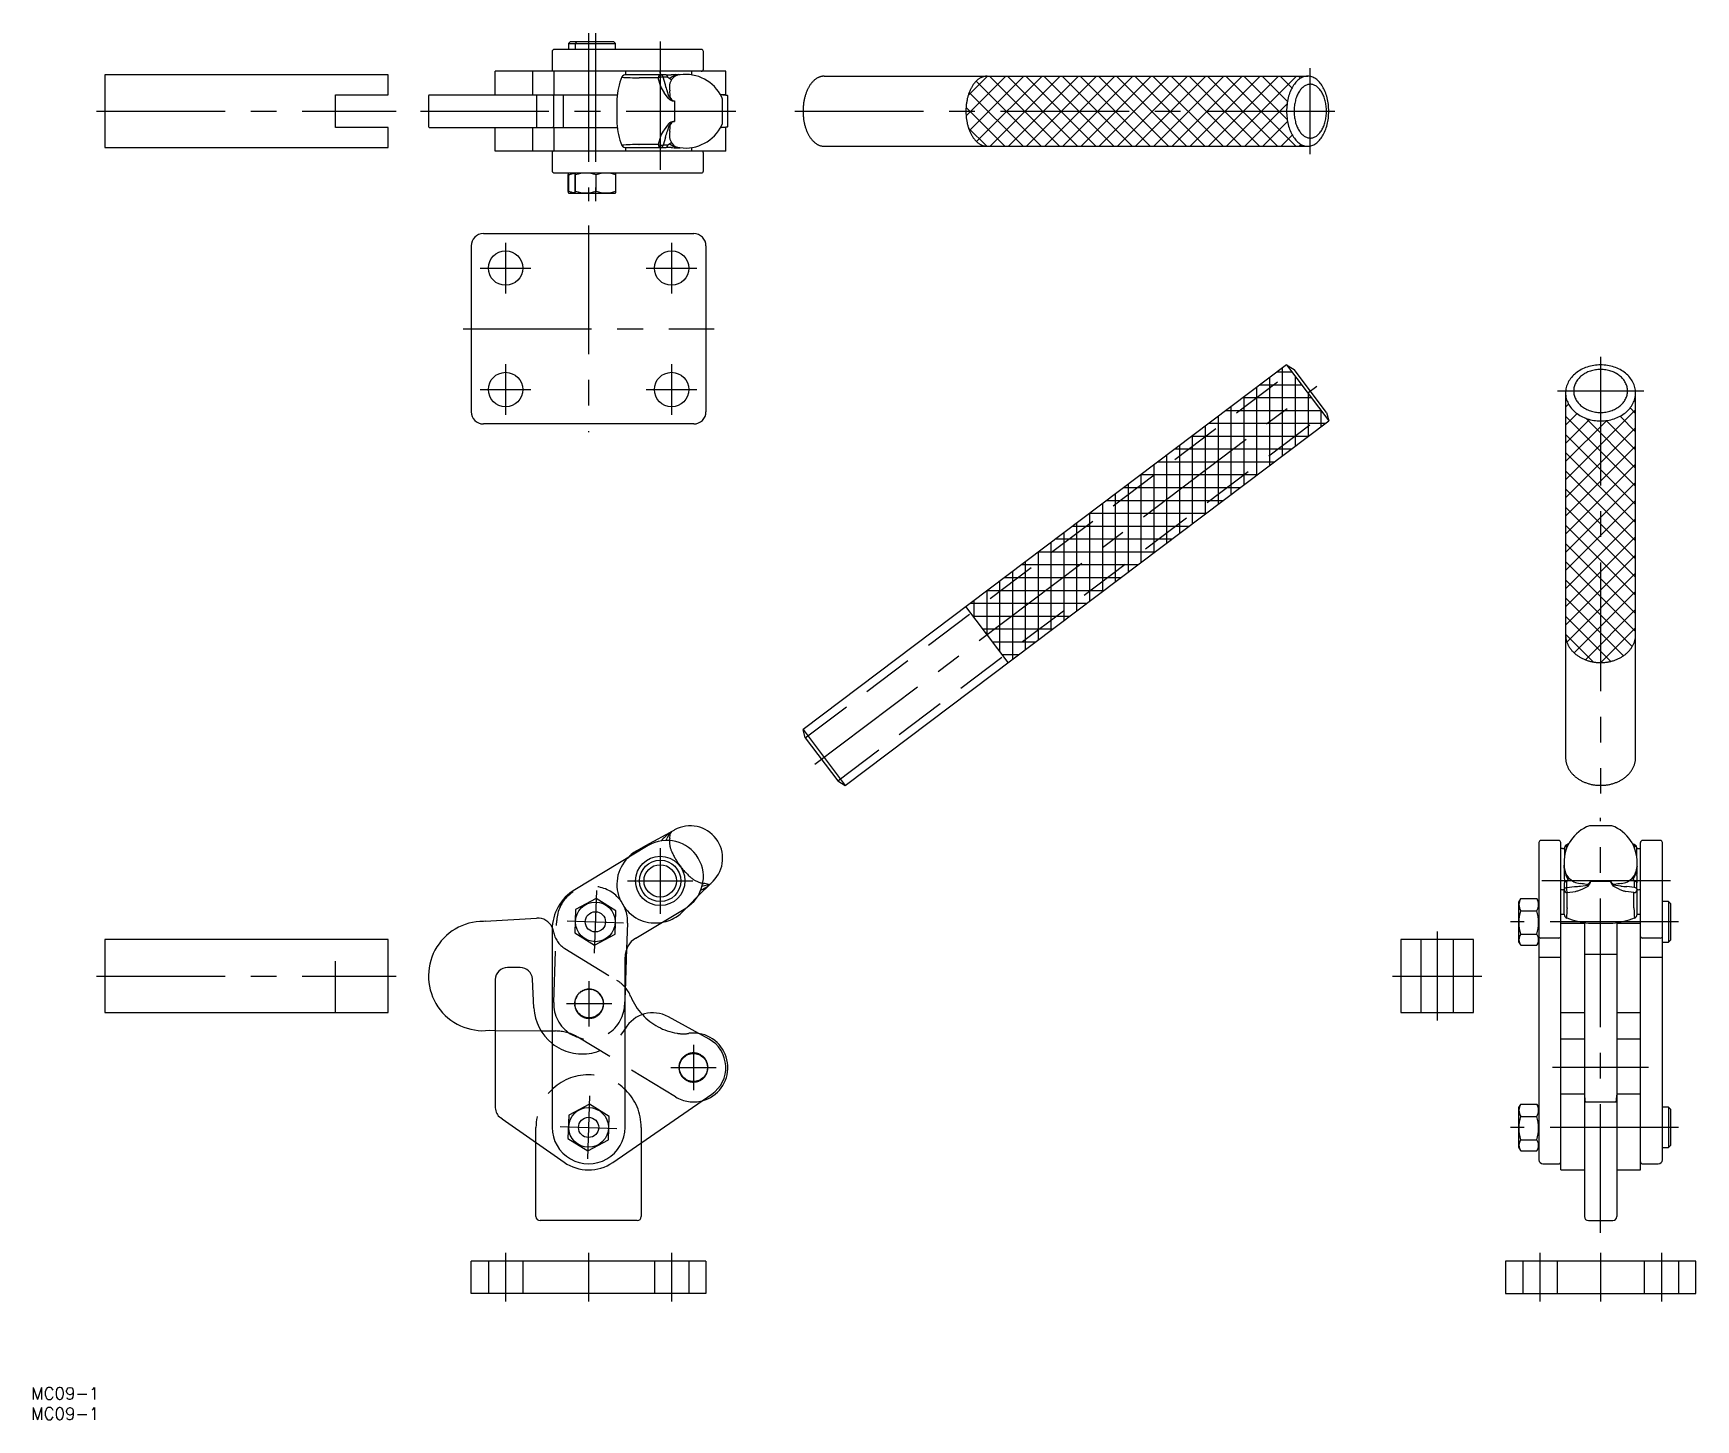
# Model space of a CAD drawing. Extents: x -137 to 274, y -49 to 293.
import ezdxf

# ---------------------------------------------------------------- set-up
doc = ezdxf.new("R2010")
doc.units = 0
doc.linetypes.add('CENTER', pattern=[50.8, 31.75, -6.35, 6.35, -6.35])
doc.linetypes.add('DASHED', pattern=[19.05, 12.7, -6.35])
doc.layers.get('0').update_dxf_attribs({"linetype": 'CONTINUOUS'})
doc.layers.add('CENTER', color=1, linetype='CENTER')
doc.styles.get("Standard").update_dxf_attribs({"font": 'txt.shx', "height": 3, "bigfont": 'bigfont.shx'})

msp = doc.modelspace()

# ---------------------------------------------------------------- texts
at = {"color": 7, "linetype": 'CONTINUOUS'}
for p in [(-137.7, -44.19), (-137.7, -49.19)]:
    msp.add_text('MC09-1', height=3, dxfattribs=at).set_placement(p)

# ---------------------------------------------------------------- linework, layer by layer
at = {"color": 7, "linetype": 'CONTINUOUS'}
for p, q in [((-9, 288.76), (-9, 284.36)), ((27.85, 289.26), (-8.5, 289.26)), ((-4.5, 291.26), (-5, 290.76)), ((-5, 290.76), (6.67, 290.76)), ((-5, 290.76), (-5, 289.26)), ((-4.5, 291.26), (6.17, 291.26)), ((-2.83, 291.26), (-3.33, 290.76)), ((-3.33, 290.76), (-3.33, 289.26)), ((6.67, 290.76), (6.17, 291.26)), ((6.67, 289.26), (6.67, 290.76)), ((28.36, 284.36), (28.36, 288.76)), ((33.9, 283.86), (-23.04, 283.86)), ((-23.04, 278.01), (-23.04, 283.86)), ((-13.87, 283.86), (-13.87, 278.01)), ((-8.62, 283.86), (-8.62, 278.01)), ((9.14, 283.86), (9.14, 283.01)), ((17.69, 283.42), (17.69, 283.86)), ((25.39, 283.86), (25.39, 283.42)), ((33.9, 278.01), (33.9, 283.86)), ((-49.54, 283.01), (-119.54, 283.01)), ((-119.54, 283.01), (-119.54, 265.01)), ((-49.54, 278.01), (-49.54, 283.01)), ((17.69, 283.01), (9.14, 283.01)), ((12.38, 282.24), (12.53, 282.24)), ((17.22, 282.24), (12.53, 282.24)), ((17.78, 280.24), (17.22, 282.24)), ((19.13, 282.95), (17.99, 282.95)), ((19.58, 282.39), (18.43, 282.39)), ((18.96, 280.48), (18.43, 282.39)), ((19.13, 282.95), (19.32, 282.84)), ((58.17, 282.66), (177.64, 282.66)), ((-62.54, 278.01), (-49.54, 278.01)), ((-62.54, 270.01), (-62.54, 278.01)), ((-39.54, 277.81), (-39.54, 270.21)), ((-39.34, 278.01), (7.07, 278.01)), ((-12.83, 277.81), (-12.83, 270.21)), ((-8.64, 277.81), (-8.64, 270.21)), ((-6.28, 278.01), (-6.28, 270.01)), ((6.99, 277.01), (6.99, 271)), ((19.47, 277.45), (18.64, 278.58)), ((19.85, 277.73), (19.39, 279)), ((19.71, 277.11), (19.47, 277.45)), ((19.97, 277.44), (19.85, 277.73)), ((20.97, 276.54), (21.05, 276.53)), ((20.98, 276.57), (21.05, 276.53)), ((21.05, 276.53), (21.24, 276.53)), ((21.24, 276.53), (21.24, 271.49)), ((33.9, 278.01), (32.6, 278.01)), ((33.12, 271.49), (33.12, 276.52)), ((34.4, 270.21), (34.4, 277.81)), ((21.05, 271.48), (20.97, 271.47)), ((20.98, 271.44), (21.05, 271.48)), ((21.05, 271.48), (21.24, 271.49)), ((-49.54, 270.01), (-62.54, 270.01)), ((-49.54, 265.01), (-49.54, 270.01)), ((-39.34, 270.01), (7.07, 270.01)), ((-23.04, 264.16), (-23.04, 270.01)), ((-13.87, 270.01), (-13.87, 264.16)), ((-8.62, 270.01), (-8.62, 264.16)), ((17.78, 267.77), (17.22, 265.78)), ((18.96, 267.53), (18.43, 265.62)), ((19.47, 270.56), (18.64, 269.43)), ((19.85, 270.28), (19.39, 269.02)), ((19.71, 270.9), (19.47, 270.56)), ((19.97, 270.57), (19.85, 270.28)), ((33.9, 270.01), (32.6, 270.01)), ((33.9, 264.16), (33.9, 270.01)), ((-119.54, 265.01), (-49.54, 265.01)), ((33.9, 264.16), (-23.04, 264.16)), ((-9, 263.66), (-9, 259.26)), ((9.14, 265.01), (17.69, 265.01)), ((9.14, 265.01), (9.14, 264.16)), ((12.38, 265.78), (12.53, 265.78)), ((17.22, 265.78), (12.53, 265.78)), ((17.69, 264.59), (17.69, 264.16)), ((17.99, 265.06), (19.13, 265.06)), ((19.58, 265.62), (18.43, 265.62)), ((19.13, 265.06), (19.32, 265.17)), ((25.39, 264.59), (25.39, 264.16)), ((28.36, 259.26), (28.36, 263.66)), ((58.17, 265.36), (177.64, 265.36)), ((-8.5, 258.76), (27.85, 258.76)), ((-4.9, 258.76), (-5, 258.7)), ((-3.23, 258.76), (-3.34, 258.7)), ((6.67, 258.7), (6.57, 258.76)), ((-5.09, 258.25), (-5.09, 254.26)), ((-4.9, 254.26), (-4.9, 258.25)), ((-3.43, 258.25), (-3.43, 254.26)), ((-3.24, 254.26), (-3.24, 258.25)), ((1.86, 254.26), (1.86, 258.25)), ((6.76, 254.26), (6.76, 258.25)), ((-5, 253.82), (-4.9, 253.76)), ((-4.9, 253.76), (6.57, 253.76)), ((-3.34, 253.82), (-3.23, 253.76)), ((6.57, 253.76), (6.67, 253.82)), ((-26, 243.76), (26, 243.76)), ((-29, 240.76), (-29, 199.76)), ((29, 240.76), (29, 199.76)), ((172.43, 211.33), (52.97, 121.31)), ((172.43, 211.33), (174.28, 210.22)), ((172.43, 211.33), (182.84, 197.51)), ((182.28, 199.6), (174.28, 210.22)), ((241.35, 204.42), (241.35, 114.4)), ((258.65, 114.4), (258.65, 204.42)), ((63.38, 107.49), (182.84, 197.51)), ((182.28, 199.6), (182.84, 197.51)), ((26, 196.76), (-26, 196.76)), ((103.63, 137.82), (93.21, 151.64)), ((53.53, 119.23), (52.97, 121.31)), ((52.97, 121.31), (63.38, 107.49)), ((53.53, 119.23), (61.53, 108.6)), ((61.53, 108.6), (63.38, 107.49)), ((21.05, 96.38), (14.08, 92.52)), ((18.64, 94.57), (19.47, 95.37)), ((19.85, 95.36), (19.39, 94.42)), ((19.71, 95.59), (19.47, 95.37)), ((21.05, 96.38), (21.24, 96.49)), ((252.49, 97.49), (247.51, 97.49)), ((14.73, 92.61), (-3.42, 81.71)), ((14.08, 92.52), (11.89, 91.3)), ((234.75, 93.37), (234.75, 15.01)), ((239.65, 93.9), (235.25, 93.9)), ((240.15, 12.51), (240.15, 93.37)), ((240.59, 91.9), (240.15, 91.9)), ((241.06, 92.06), (241.06, 89.9)), ((241.65, 92.47), (241.86, 92.56)), ((241.65, 92.08), (241.65, 92.47)), ((242.09, 93.02), (241.67, 92.84)), ((258.33, 92.86), (257.9, 93.04)), ((258.35, 92.47), (258.14, 92.56)), ((258.35, 92.08), (258.35, 92.47)), ((258.94, 89.9), (258.94, 92.06)), ((259.41, 91.9), (259.85, 91.9)), ((259.85, 12.51), (259.85, 93.37)), ((264.75, 93.9), (260.35, 93.9)), ((265.25, 15.01), (265.25, 93.37)), ((240.98, 87.06), (240.98, 87.78)), ((241, 87.56), (241.03, 87.21)), ((259, 87.56), (258.97, 87.21)), ((259.02, 87.06), (259.02, 87.78)), ((26.86, 79.92), (30.56, 83.62)), ((28.27, 82.62), (28.06, 82.59)), ((28.22, 81.87), (29.22, 82.44)), ((29.31, 82.81), (28.27, 82.62)), ((29.22, 82.44), (29.49, 82.61)), ((29.54, 82.87), (29.31, 82.81)), ((30.56, 83.62), (30.78, 83.83)), ((241.02, 85.22), (241.06, 83.44)), ((241.06, 83.44), (241.16, 83.59)), ((241.06, 81.93), (241.06, 83.44)), ((241.62, 82.25), (241.62, 83.77)), ((241.62, 82.25), (243.52, 82.52)), ((245.01, 82.62), (246.27, 82.8)), ((245.43, 81.87), (246.56, 82.44)), ((246.27, 82.8), (246.56, 82.87)), ((246.56, 82.44), (246.9, 82.61)), ((247.44, 83.62), (247.48, 83.68)), ((247.46, 83.62), (247.48, 83.68)), ((247.48, 83.83), (252.52, 83.83)), ((247.48, 83.68), (247.48, 83.83)), ((252.52, 83.68), (252.52, 83.83)), ((252.56, 83.62), (252.52, 83.68)), ((252.54, 83.62), (252.52, 83.68)), ((253.44, 82.44), (253.1, 82.61)), ((253.73, 82.8), (253.44, 82.87)), ((254.57, 81.87), (253.44, 82.44)), ((254.99, 82.62), (253.73, 82.8)), ((258.38, 82.25), (256.48, 82.52)), ((258.38, 82.25), (258.38, 83.77)), ((258.94, 83.44), (258.84, 83.59)), ((258.98, 85.22), (258.94, 83.44)), ((258.94, 81.93), (258.94, 83.44)), ((1.86, 79.55), (-3.24, 76.83)), ((6.76, 76.51), (1.86, 79.55)), ((27.74, 81.61), (28.22, 81.87)), ((230.2, 79.46), (229.75, 78.68)), ((229.75, 78.68), (229.75, 68.88)), ((230.25, 79.55), (234.25, 79.55)), ((234.75, 78.68), (234.3, 79.46)), ((240.59, 81.69), (240.15, 81.69)), ((241, 75.67), (241, 81.69)), ((241.77, 81), (243.77, 81.3)), ((241.77, 77.21), (241.77, 81)), ((258.23, 81), (256.23, 81.3)), ((258.23, 77.21), (258.23, 81)), ((259, 75.67), (259, 81.69)), ((259.85, 81.69), (259.41, 81.69)), ((266.75, 78.78), (265.25, 78.78)), ((266.75, 78.78), (266.75, 68.78)), ((267.25, 78.28), (266.75, 78.78)), ((267.25, 78.28), (267.25, 69.28)), ((-25.52, 73.95), (-25.92, 73.9)), ((-25.52, 73.95), (-12.83, 74.7)), ((-3.24, 76.83), (-3.43, 71.06)), ((6.57, 70.74), (6.76, 76.51)), ((11.67, 69.78), (24, 77.19)), ((23.21, 76.27), (24.33, 77.4)), ((230.25, 76.51), (234.25, 76.51)), ((240.15, 75.67), (241.01, 75.67)), ((241.77, 77.21), (241.77, 77.09)), ((258.23, 77.21), (258.23, 77.09)), ((258.99, 75.67), (259.85, 75.67)), ((-9, 71.85), (-9, 23.01)), ((-3.43, 71.06), (1.48, 68.01)), ((1.48, 68.01), (6.57, 70.74)), ((230.25, 70.74), (234.25, 70.74)), ((240.15, 73.47), (246, 73.47)), ((246, 73.61), (246, 1)), ((247, 73.49), (253, 73.49)), ((254, 73.61), (254, 1)), ((254, 73.47), (259.85, 73.47)), ((-49.54, 69.4), (-119.54, 69.4)), ((-119.54, 69.4), (-119.54, 51.4)), ((-49.54, 51.4), (-49.54, 69.4)), ((9.39, 67.1), (9, 56.6)), ((200.62, 69.4), (200.62, 51.4)), ((218.62, 69.4), (200.62, 69.4)), ((205.62, 69.4), (205.62, 51.4)), ((213.62, 51.4), (213.62, 69.4)), ((218.62, 51.4), (218.62, 69.4)), ((229.75, 68.88), (230.2, 68.11)), ((230.25, 68.01), (234.25, 68.01)), ((234.3, 68.11), (234.75, 68.88)), ((239.65, 69.78), (235.25, 69.78)), ((246, 65.83), (254, 65.83)), ((264.75, 69.78), (260.35, 69.78)), ((265.25, 68.78), (266.75, 68.78)), ((266.75, 68.78), (267.25, 69.28)), ((-16.87, 62.51), (-20.04, 62.51)), ((9, 23.01), (9, 65.06)), ((234.75, 65.06), (240.15, 65.06)), ((259.85, 65.06), (265.25, 65.06)), ((-23.04, 59.51), (-23.04, 27.85)), ((-13.5, 52.51), (-13.87, 59.66)), ((-119.54, 51.4), (-49.54, 51.4)), ((29.76, 44.82), (19.76, 50.32)), ((200.62, 51.4), (218.62, 51.4)), ((246, 51.31), (240.15, 51.31)), ((259.85, 51.31), (254, 51.31)), ((-24.5, 46.99), (-23.04, 46.98)), ((-11.76, 46.89), (-9, 46.87)), ((24.57, 41.03), (24.46, 41.11)), ((24.58, 41.16), (24.57, 41.03)), ((25.09, 41.19), (24.99, 41.29)), ((25.12, 41.32), (25.09, 41.19)), ((25.63, 41.28), (25.55, 41.39)), ((25.68, 41.4), (25.63, 41.28)), ((26.17, 41.28), (26.12, 41.4)), ((26.25, 41.39), (26.17, 41.28)), ((26.71, 41.19), (26.67, 41.32)), ((26.8, 41.29), (26.71, 41.19)), ((27.23, 41.03), (27.22, 41.16)), ((27.34, 41.11), (27.23, 41.03)), ((246, 44.82), (240.15, 44.82)), ((259.85, 44.82), (254, 44.82)), ((22.43, 38.08), (22.31, 38.02)), ((22.31, 37.59), (22.43, 37.53)), ((22.32, 38.15), (22.43, 38.08)), ((22.43, 37.53), (22.32, 37.46)), ((22.51, 38.62), (22.38, 38.58)), ((22.38, 37.03), (22.51, 36.99)), ((22.42, 38.71), (22.51, 38.62)), ((22.51, 36.99), (22.42, 36.9)), ((22.68, 39.14), (22.55, 39.12)), ((22.6, 39.24), (22.68, 39.14)), ((22.93, 39.63), (22.8, 39.63)), ((22.86, 39.74), (22.93, 39.63)), ((23.25, 40.07), (23.12, 40.09)), ((23.2, 40.19), (23.25, 40.07)), ((23.64, 40.46), (23.51, 40.5)), ((23.61, 40.58), (23.64, 40.46)), ((24.08, 40.78), (23.96, 40.84)), ((24.07, 40.91), (24.08, 40.78)), ((27.72, 40.78), (27.72, 40.91)), ((27.84, 40.84), (27.72, 40.78)), ((28.16, 40.46), (28.19, 40.59)), ((28.29, 40.5), (28.16, 40.46)), ((28.55, 40.07), (28.59, 40.19)), ((28.68, 40.09), (28.55, 40.07)), ((28.87, 39.63), (28.93, 39.74)), ((29, 39.63), (28.87, 39.63)), ((29.12, 39.14), (29.2, 39.25)), ((29.25, 39.12), (29.12, 39.14)), ((29.29, 38.62), (29.38, 38.71)), ((29.42, 38.58), (29.29, 38.62)), ((29.29, 36.99), (29.42, 37.03)), ((29.38, 36.9), (29.29, 36.99)), ((29.37, 38.08), (29.48, 38.16)), ((29.49, 38.02), (29.37, 38.08)), ((29.37, 37.53), (29.49, 37.59)), ((29.48, 37.46), (29.37, 37.53)), ((22.55, 36.49), (22.68, 36.47)), ((22.68, 36.47), (22.6, 36.37)), ((22.8, 35.98), (22.93, 35.98)), ((22.93, 35.98), (22.87, 35.87)), ((23.12, 35.52), (23.25, 35.54)), ((23.25, 35.54), (23.21, 35.42)), ((23.51, 35.11), (23.64, 35.15)), ((23.64, 35.15), (23.61, 35.03)), ((23.96, 34.77), (24.08, 34.83)), ((24.08, 34.83), (24.08, 34.7)), ((24.46, 34.51), (24.57, 34.59)), ((24.57, 34.59), (24.58, 34.45)), ((25, 34.32), (25.09, 34.42)), ((25.09, 34.42), (25.13, 34.29)), ((25.55, 34.22), (25.63, 34.33)), ((25.63, 34.33), (25.68, 34.21)), ((26.12, 34.21), (26.17, 34.33)), ((26.17, 34.33), (26.25, 34.22)), ((26.68, 34.29), (26.71, 34.42)), ((26.71, 34.42), (26.81, 34.32)), ((27.22, 34.46), (27.23, 34.59)), ((27.23, 34.59), (27.34, 34.51)), ((27.72, 34.84), (27.84, 34.77)), ((27.73, 34.7), (27.72, 34.84)), ((28.19, 35.03), (28.16, 35.16)), ((28.16, 35.16), (28.29, 35.11)), ((28.6, 35.42), (28.55, 35.54)), ((28.55, 35.54), (28.68, 35.52)), ((28.94, 35.87), (28.87, 35.99)), ((28.87, 35.99), (29, 35.98)), ((29.12, 36.47), (29.25, 36.49)), ((29.2, 36.37), (29.12, 36.47)), ((0.19, 28.78), (-4.9, 26.06)), ((5.09, 25.73), (0.19, 28.78)), ((5.96, 14.36), (30.44, 31.22)), ((230.25, 28.78), (234.25, 28.78)), ((246, 31.22), (240.15, 31.22)), ((246.16, 29.37), (246.2, 29.31)), ((246.2, 29.31), (253.8, 29.31)), ((253.84, 29.37), (253.8, 29.31)), ((259.85, 31.22), (254, 31.22)), ((-21.32, 25.12), (-21.76, 25.4)), ((-21.32, 25.12), (-6.02, 14.4)), ((-4.9, 26.06), (-5.09, 20.28)), ((4.9, 19.96), (5.09, 25.73)), ((230.2, 28.68), (229.75, 27.91)), ((229.75, 27.91), (229.75, 18.11)), ((230.25, 25.73), (234.25, 25.73)), ((234.75, 27.91), (234.3, 28.68)), ((266.75, 28.01), (265.25, 28.01)), ((266.75, 28.01), (266.75, 18.01)), ((267.25, 27.51), (266.75, 28.01)), ((267.25, 27.51), (267.25, 18.51)), ((-13, 1), (-13, 19.29)), ((-5.09, 20.28), (-0.19, 17.24)), ((-0.19, 17.24), (4.9, 19.96)), ((13, 19.21), (13, 1)), ((229.75, 18.11), (230.2, 17.33)), ((230.25, 19.96), (234.25, 19.96)), ((230.25, 17.24), (234.25, 17.24)), ((234.3, 17.33), (234.75, 18.11)), ((265.25, 18.01), (266.75, 18.01)), ((266.75, 18.01), (267.25, 18.51)), ((235.75, 14.01), (239.65, 14.01)), ((240.15, 12.51), (246, 12.51)), ((254, 12.51), (259.85, 12.51)), ((260.35, 14.01), (264.25, 14.01)), ((12, 0), (-12, 0)), ((247, 0), (253, 0)), ((29, -10), (-29, -10)), ((-29, -18), (-29, -10)), ((29, -10), (29, -18)), ((273.5, -10), (226.5, -10)), ((226.5, -10), (226.5, -18)), ((273.5, -18), (273.5, -10)), ((29, -18), (-29, -18)), ((226.5, -18), (273.5, -18))]:
    msp.add_line(p, q, dxfattribs=at)
at = {"color": 3, "linetype": 'CONTINUOUS'}
for p, q in [((93.26, 272.86), (103.05, 282.66)), ((93.76, 277.85), (98.56, 282.66)), ((94.09, 269.2), (107.54, 282.66)), ((111.81, 265.36), (95.74, 281.43)), ((95.85, 266.48), (112.03, 282.66)), ((116.3, 265.36), (99, 282.66)), ((99.22, 265.36), (116.52, 282.66)), ((120.8, 265.36), (103.5, 282.66)), ((103.71, 265.36), (121.01, 282.66)), ((125.29, 265.36), (107.99, 282.66)), ((108.2, 265.36), (125.5, 282.66)), ((129.78, 265.36), (112.48, 282.66)), ((112.69, 265.36), (129.99, 282.66)), ((134.27, 265.36), (116.97, 282.66)), ((117.18, 265.36), (134.48, 282.66)), ((138.76, 265.36), (121.46, 282.66)), ((121.67, 265.36), (138.97, 282.66)), ((143.25, 265.36), (125.95, 282.66)), ((126.16, 265.36), (143.46, 282.66)), ((147.74, 265.36), (130.44, 282.66)), ((130.65, 265.36), (147.95, 282.66)), ((152.23, 265.36), (134.93, 282.66)), ((135.14, 265.36), (152.44, 282.66)), ((156.72, 265.36), (139.42, 282.66)), ((139.63, 265.36), (156.93, 282.66)), ((161.21, 265.36), (143.91, 282.66)), ((144.12, 265.36), (161.42, 282.66)), ((165.7, 265.36), (148.4, 282.66)), ((148.61, 265.36), (165.91, 282.66)), ((170.19, 265.36), (152.89, 282.66)), ((153.1, 265.36), (170.4, 282.66)), ((174.68, 265.36), (157.38, 282.66)), ((157.59, 265.36), (174.89, 282.66)), ((172.58, 271.94), (161.87, 282.66)), ((172.63, 276.38), (166.36, 282.66)), ((173.75, 279.75), (170.85, 282.66)), ((175.86, 282.13), (175.34, 282.66)), ((107.32, 265.36), (94.03, 278.65)), ((162.08, 265.36), (172.55, 275.82)), ((102.83, 265.36), (93.24, 274.95)), ((166.57, 265.36), (172.66, 271.45)), ((98.34, 265.36), (93.86, 269.84)), ((171.06, 265.36), (173.82, 268.12)), ((175.55, 265.36), (176, 265.8)), ((173.77, 209.55), (170.07, 209.55)), ((171.45, 188.93), (171.45, 210.59)), ((165.1, 184.14), (165.1, 205.81)), ((176.17, 206.37), (165.85, 206.37)), ((168.27, 186.54), (168.27, 208.2)), ((174.62, 191.32), (174.62, 208.42)), ((178.56, 203.2), (161.64, 203.2)), ((161.92, 181.75), (161.92, 203.41)), ((177.8, 193.71), (177.8, 204.21)), ((241.54, 202.98), (241.35, 203.17)), ((241.35, 200.94), (242.07, 201.66)), ((258.65, 203.83), (258.62, 203.86)), ((155.57, 176.97), (155.57, 198.63)), ((180.95, 200.02), (157.43, 200.02)), ((158.75, 179.36), (158.75, 201.02)), ((180.97, 196.11), (180.97, 199.99)), ((241.35, 182.98), (258.65, 200.28)), ((241.35, 196.45), (244.2, 199.3)), ((258.65, 181.38), (241.35, 198.68)), ((241.35, 191.96), (247.26, 197.87)), ((241.35, 187.47), (251.5, 197.62)), ((258.65, 185.87), (246.37, 198.15)), ((258.65, 190.36), (251.41, 197.61)), ((258.65, 194.85), (254.82, 198.69)), ((258.65, 199.34), (257.29, 200.7)), ((177.75, 193.67), (149, 193.67)), ((149.22, 172.18), (149.22, 193.84)), ((152.4, 174.57), (152.4, 196.24)), ((181.96, 196.85), (153.21, 196.85)), ((241.35, 178.49), (258.65, 195.79)), ((258.65, 176.89), (241.35, 194.19)), ((142.87, 167.4), (142.87, 189.06)), ((173.53, 190.5), (144.79, 190.5)), ((146.05, 169.79), (146.05, 191.45)), ((241.35, 174), (258.65, 191.3)), ((258.65, 172.4), (241.35, 189.7)), ((139.7, 165), (139.7, 186.67)), ((169.32, 187.32), (140.57, 187.32)), ((241.35, 169.51), (258.65, 186.81)), ((258.65, 167.91), (241.35, 185.21)), ((160.89, 180.97), (132.15, 180.97)), ((133.35, 160.22), (133.35, 181.88)), ((165.11, 184.15), (136.36, 184.15)), ((136.53, 162.61), (136.53, 184.27)), ((241.35, 165.02), (258.65, 182.32)), ((258.65, 163.42), (241.35, 180.72)), ((127, 155.43), (127, 177.1)), ((156.68, 177.8), (127.93, 177.8)), ((130.17, 157.83), (130.17, 179.49)), ((241.35, 160.53), (258.65, 177.83)), ((152.47, 174.62), (123.72, 174.62)), ((123.83, 153.04), (123.83, 174.7)), ((258.65, 158.93), (241.35, 176.23)), ((241.35, 156.04), (258.65, 173.34)), ((117.47, 148.26), (117.47, 169.92)), ((148.25, 171.45), (119.51, 171.45)), ((120.65, 150.65), (120.65, 172.31)), ((258.65, 154.44), (241.35, 171.74)), ((241.35, 151.55), (258.65, 168.85)), ((139.83, 165.1), (111.08, 165.1)), ((111.12, 143.47), (111.12, 165.13)), ((114.3, 145.86), (114.3, 167.53)), ((144.04, 168.27), (115.29, 168.27)), ((258.65, 149.95), (241.35, 167.25)), ((241.35, 147.06), (258.65, 164.36)), ((104.78, 138.69), (104.78, 160.35)), ((135.61, 161.92), (106.87, 161.92)), ((107.95, 141.08), (107.95, 162.74)), ((258.65, 145.46), (241.35, 162.76)), ((101.6, 140.51), (101.6, 157.96)), ((131.4, 158.75), (102.65, 158.75)), ((257.83, 141.79), (241.35, 158.27)), ((241.66, 142.88), (258.65, 159.87)), ((122.97, 152.4), (94.23, 152.4)), ((95.25, 148.93), (95.25, 153.17)), ((98.43, 144.72), (98.43, 155.56)), ((127.19, 155.57), (98.44, 155.57)), ((255.64, 139.49), (241.35, 153.78)), ((243.47, 140.2), (258.65, 155.38)), ((118.76, 149.22), (95.03, 149.22)), ((252.52, 138.12), (241.35, 149.29)), ((246.26, 138.5), (258.65, 150.89)), ((114.55, 146.05), (97.42, 146.05)), ((248.18, 137.98), (241.35, 144.8)), ((250.07, 137.82), (258.65, 146.4)), ((110.33, 142.87), (99.82, 142.87)), ((106.12, 139.7), (102.21, 139.7))]:
    msp.add_line(p, q, dxfattribs=at)
at = {"color": 3, "linetype": 'DASHED'}
for p, q in [((53.53, 119.23), (174.28, 210.22)), ((61.53, 108.6), (182.28, 199.6)), ((24.33, 77.4), (24.98, 78.04)), ((24.98, 78.04), (26.86, 79.92)), ((-8.61, 53.88), (-7.86, 74.12)), ((9.63, 73.47), (9.39, 67.1)), ((-62.54, 51.4), (-62.54, 69.4)), ((-5.85, 67.17), (7.01, 59.31)), ((-3.34, 53.82), (-3.46, 53.77)), ((-3.45, 53.9), (-3.34, 53.82)), ((-3.26, 54.36), (-3.39, 54.33)), ((-3.35, 54.46), (-3.26, 54.36)), ((-3.09, 54.88), (-3.22, 54.87)), ((-3.17, 54.99), (-3.09, 54.88)), ((-2.84, 55.37), (-2.97, 55.38)), ((-2.91, 55.49), (-2.84, 55.37)), ((-2.52, 55.81), (-2.65, 55.84)), ((-2.57, 55.94), (-2.52, 55.81)), ((-2.13, 56.2), (-2.26, 56.25)), ((-2.16, 56.33), (-2.13, 56.2)), ((-1.69, 56.52), (-1.81, 56.59)), ((-1.7, 56.66), (-1.69, 56.52)), ((-1.2, 56.77), (-1.31, 56.85)), ((-1.19, 56.9), (-1.2, 56.77)), ((-0.68, 56.94), (-0.78, 57.04)), ((-0.65, 57.07), (-0.68, 56.94)), ((-0.14, 57.03), (-0.22, 57.14)), ((-0.09, 57.15), (-0.14, 57.03)), ((0.4, 57.03), (0.35, 57.15)), ((0.48, 57.14), (0.4, 57.03)), ((0.94, 56.94), (0.9, 57.07)), ((1.03, 57.04), (0.94, 56.94)), ((1.46, 56.77), (1.45, 56.9)), ((1.57, 56.85), (1.46, 56.77)), ((1.95, 56.52), (1.95, 56.66)), ((2.07, 56.59), (1.95, 56.52)), ((2.39, 56.2), (2.42, 56.33)), ((2.52, 56.25), (2.39, 56.2)), ((2.78, 55.82), (2.82, 55.94)), ((2.91, 55.84), (2.78, 55.82)), ((3.1, 55.37), (3.16, 55.49)), ((3.23, 55.38), (3.1, 55.37)), ((3.35, 54.89), (3.43, 54.99)), ((3.48, 54.87), (3.35, 54.89)), ((3.52, 54.37), (3.61, 54.46)), ((3.65, 54.33), (3.52, 54.37)), ((3.6, 53.83), (3.71, 53.9)), ((3.72, 53.77), (3.6, 53.83)), ((9, 56.6), (8.87, 53.23)), ((-3.46, 53.33), (-3.34, 53.28)), ((-3.34, 53.28), (-3.45, 53.2)), ((-3.39, 52.77), (-3.26, 52.74)), ((-3.26, 52.74), (-3.35, 52.65)), ((-3.22, 52.23), (-3.09, 52.22)), ((-3.09, 52.22), (-3.17, 52.11)), ((-2.97, 51.73), (-2.84, 51.73)), ((-2.84, 51.73), (-2.9, 51.61)), ((-2.65, 51.26), (-2.52, 51.29)), ((-2.52, 51.29), (-2.56, 51.16)), ((-2.26, 50.86), (-2.13, 50.9)), ((-2.13, 50.9), (-2.16, 50.77)), ((-1.81, 50.52), (-1.69, 50.58)), ((-1.69, 50.58), (-1.69, 50.45)), ((-1.31, 50.25), (-1.2, 50.33)), ((-1.2, 50.33), (-1.19, 50.2)), ((-0.77, 50.07), (-0.68, 50.16)), ((-0.68, 50.16), (-0.64, 50.04)), ((-0.22, 49.97), (-0.14, 50.08)), ((-0.14, 50.08), (-0.09, 49.96)), ((0.35, 49.96), (0.4, 50.08)), ((0.4, 50.08), (0.48, 49.97)), ((0.91, 50.04), (0.94, 50.16)), ((0.94, 50.16), (1.04, 50.07)), ((1.45, 50.2), (1.46, 50.33)), ((1.46, 50.33), (1.57, 50.25)), ((1.96, 50.45), (1.95, 50.58)), ((1.95, 50.58), (2.07, 50.52)), ((2.42, 50.77), (2.39, 50.9)), ((2.39, 50.9), (2.52, 50.86)), ((2.83, 51.17), (2.78, 51.29)), ((2.78, 51.29), (2.91, 51.27)), ((3.17, 51.62), (3.1, 51.73)), ((3.1, 51.73), (3.23, 51.73)), ((3.35, 52.22), (3.48, 52.24)), ((3.43, 52.12), (3.35, 52.22)), ((3.52, 52.74), (3.65, 52.78)), ((3.61, 52.65), (3.52, 52.74)), ((3.6, 53.28), (3.72, 53.34)), ((3.71, 53.21), (3.6, 53.28)), ((-23.04, 46.98), (-11.76, 46.89)), ((-9, 46.87), (-8.16, 46.87)), ((-7.8, 46.76), (-8.16, 46.87)), ((21.47, 30.55), (-2.66, 45.3)), ((9, 47.35), (8.93, 47.24)), ((-13, 19.29), (-13, 23.01)), ((13, 23.01), (13, 19.21)), ((-24.75, -10), (-24.75, -18)), ((-16.25, -10), (-16.25, -18)), ((16.25, -10), (16.25, -18)), ((24.75, -10), (24.75, -18)), ((230.75, -10), (230.75, -18)), ((239.25, -10), (239.25, -18)), ((260.75, -10), (260.75, -18)), ((269.25, -10), (269.25, -18))]:
    msp.add_line(p, q, dxfattribs=at)
at = {"color": 7, "linetype": 'CONTINUOUS', "flags": 128}
for points in [[(33.12, 276.52), (33.06, 277.01), (32.88, 277.48)], [(34.3, 277.85), (34.32, 277.85), (34.4, 277.81)], [(32.88, 270.53), (33.06, 271), (33.12, 271.49)], [(34.3, 270.16), (34.32, 270.17), (34.4, 270.21)]]:
    msp.add_lwpolyline(points, dxfattribs=at)
at = {"color": 7, "linetype": 'CONTINUOUS'}
for points in [[(58.17, 282.66, 0), (58.05, 282.65, 0), (57.92, 282.64, 0), (57.79, 282.63, 0), (57.66, 282.61, 0), (57.54, 282.59, 0), (57.41, 282.56, 0), (57.28, 282.53, 0), (57.16, 282.49, 0), (57.03, 282.45, 0), (56.91, 282.4, 0), (56.79, 282.34, 0), (56.66, 282.28, 0), (56.54, 282.22, 0), (56.42, 282.15, 0), (56.3, 282.08, 0), (56.18, 282, 0), (56.06, 281.91, 0), (55.95, 281.82, 0), (55.83, 281.73, 0), (55.72, 281.63, 0), (55.61, 281.53, 0), (55.5, 281.43, 0), (55.39, 281.31, 0), (55.28, 281.2, 0), (55.18, 281.08, 0), (55.07, 280.95, 0), (54.97, 280.82, 0), (54.87, 280.69, 0), (54.77, 280.56, 0), (54.68, 280.42, 0), (54.59, 280.27, 0), (54.49, 280.12, 0), (54.4, 279.97, 0), (54.32, 279.81, 0), (54.23, 279.66, 0), (54.15, 279.49, 0), (54.07, 279.33, 0), (53.99, 279.16, 0), (53.92, 278.99, 0), (53.85, 278.81, 0), (53.78, 278.63, 0), (53.71, 278.45, 0), (53.65, 278.27, 0), (53.58, 278.08, 0), (53.52, 277.89, 0), (53.47, 277.7, 0), (53.42, 277.51, 0), (53.37, 277.32, 0), (53.32, 277.12, 0), (53.27, 276.92, 0), (53.23, 276.72, 0), (53.19, 276.52, 0), (53.16, 276.31, 0), (53.12, 276.11, 0), (53.1, 275.9, 0), (53.07, 275.69, 0), (53.05, 275.49, 0), (53.03, 275.27, 0), (53.01, 275.06, 0), (52.99, 274.85, 0), (52.98, 274.64, 0), (52.98, 274.43, 0), (52.97, 274.22, 0), (52.97, 274.01, 0), (52.97, 273.79, 0), (52.98, 273.58, 0), (52.98, 273.37, 0), (52.99, 273.16, 0), (53.01, 272.95, 0), (53.03, 272.74, 0), (53.05, 272.53, 0), (53.07, 272.32, 0), (53.1, 272.11, 0), (53.12, 271.9, 0), (53.16, 271.7, 0), (53.19, 271.5, 0), (53.23, 271.29, 0), (53.27, 271.09, 0), (53.32, 270.89, 0), (53.37, 270.7, 0), (53.42, 270.5, 0), (53.47, 270.31, 0), (53.52, 270.12, 0), (53.58, 269.93, 0), (53.65, 269.74, 0), (53.71, 269.56, 0), (53.78, 269.38, 0), (53.85, 269.2, 0), (53.92, 269.02, 0), (53.99, 268.85, 0), (54.07, 268.68, 0), (54.15, 268.52, 0), (54.23, 268.36, 0), (54.32, 268.2, 0), (54.4, 268.04, 0), (54.49, 267.89, 0), (54.59, 267.74, 0), (54.68, 267.6, 0), (54.77, 267.46, 0), (54.87, 267.32, 0), (54.97, 267.19, 0), (55.07, 267.06, 0), (55.18, 266.93, 0), (55.28, 266.81, 0), (55.39, 266.7, 0), (55.5, 266.59, 0), (55.61, 266.48, 0), (55.72, 266.38, 0), (55.83, 266.28, 0), (55.95, 266.19, 0), (56.06, 266.1, 0), (56.18, 266.01, 0), (56.3, 265.94, 0), (56.42, 265.86, 0), (56.54, 265.79, 0), (56.66, 265.73, 0), (56.79, 265.67, 0), (56.91, 265.62, 0), (57.03, 265.57, 0), (57.16, 265.52, 0), (57.28, 265.48, 0), (57.41, 265.45, 0), (57.54, 265.42, 0), (57.66, 265.4, 0), (57.79, 265.38, 0), (57.92, 265.37, 0), (58.05, 265.36, 0), (58.17, 265.36, 0)], [(98.42, 282.66, 0), (98.29, 282.65, 0), (98.16, 282.64, 0), (98.04, 282.63, 0), (97.91, 282.61, 0), (97.78, 282.59, 0), (97.66, 282.56, 0), (97.53, 282.53, 0), (97.4, 282.49, 0), (97.28, 282.45, 0), (97.15, 282.4, 0), (97.03, 282.34, 0), (96.91, 282.28, 0), (96.79, 282.22, 0), (96.67, 282.15, 0), (96.55, 282.08, 0), (96.43, 282, 0), (96.31, 281.91, 0), (96.19, 281.82, 0), (96.08, 281.73, 0), (95.97, 281.63, 0), (95.85, 281.53, 0), (95.74, 281.43, 0), (95.63, 281.31, 0), (95.53, 281.2, 0), (95.42, 281.08, 0), (95.32, 280.95, 0), (95.22, 280.82, 0), (95.12, 280.69, 0), (95.02, 280.56, 0), (94.92, 280.42, 0), (94.83, 280.27, 0), (94.74, 280.12, 0), (94.65, 279.97, 0), (94.56, 279.81, 0), (94.48, 279.66, 0), (94.4, 279.49, 0), (94.32, 279.33, 0), (94.24, 279.16, 0), (94.16, 278.99, 0), (94.09, 278.81, 0), (94.02, 278.63, 0), (93.95, 278.45, 0), (93.89, 278.27, 0), (93.83, 278.08, 0), (93.77, 277.89, 0), (93.71, 277.7, 0), (93.66, 277.51, 0), (93.61, 277.32, 0), (93.56, 277.12, 0), (93.52, 276.92, 0), (93.48, 276.72, 0), (93.44, 276.52, 0), (93.4, 276.31, 0), (93.37, 276.11, 0), (93.34, 275.9, 0), (93.31, 275.69, 0), (93.29, 275.49, 0), (93.27, 275.27, 0), (93.25, 275.06, 0), (93.24, 274.85, 0), (93.23, 274.64, 0), (93.22, 274.43, 0), (93.22, 274.22, 0), (93.21, 274.01, 0), (93.22, 273.79, 0), (93.22, 273.58, 0), (93.23, 273.37, 0), (93.24, 273.16, 0), (93.25, 272.95, 0), (93.27, 272.74, 0), (93.29, 272.53, 0), (93.31, 272.32, 0), (93.34, 272.11, 0), (93.37, 271.9, 0), (93.4, 271.7, 0), (93.44, 271.5, 0), (93.48, 271.29, 0), (93.52, 271.09, 0), (93.56, 270.89, 0), (93.61, 270.7, 0), (93.66, 270.5, 0), (93.71, 270.31, 0), (93.77, 270.12, 0), (93.83, 269.93, 0), (93.89, 269.74, 0), (93.95, 269.56, 0), (94.02, 269.38, 0), (94.09, 269.2, 0), (94.16, 269.02, 0), (94.24, 268.85, 0), (94.32, 268.68, 0), (94.4, 268.52, 0), (94.48, 268.36, 0), (94.56, 268.2, 0), (94.65, 268.04, 0), (94.74, 267.89, 0), (94.83, 267.74, 0), (94.92, 267.6, 0), (95.02, 267.46, 0), (95.12, 267.32, 0), (95.22, 267.19, 0), (95.32, 267.06, 0), (95.42, 266.93, 0), (95.53, 266.81, 0), (95.63, 266.7, 0), (95.74, 266.59, 0), (95.85, 266.48, 0), (95.97, 266.38, 0), (96.08, 266.28, 0), (96.19, 266.19, 0), (96.31, 266.1, 0), (96.43, 266.01, 0), (96.55, 265.94, 0), (96.67, 265.86, 0), (96.79, 265.79, 0), (96.91, 265.73, 0), (97.03, 265.67, 0), (97.15, 265.62, 0), (97.28, 265.57, 0), (97.4, 265.52, 0), (97.53, 265.48, 0), (97.66, 265.45, 0), (97.78, 265.42, 0), (97.91, 265.4, 0), (98.04, 265.38, 0), (98.16, 265.37, 0), (98.29, 265.36, 0), (98.42, 265.36, 0)], [(177.64, 282.66, 0), (177.38, 282.64, 0), (177.13, 282.61, 0), (176.87, 282.56, 0), (176.62, 282.49, 0), (176.37, 282.4, 0), (176.13, 282.28, 0), (175.88, 282.15, 0), (175.65, 282, 0), (175.41, 281.82, 0), (175.18, 281.63, 0), (174.96, 281.43, 0), (174.75, 281.2, 0), (174.54, 280.95, 0), (174.34, 280.69, 0), (174.14, 280.42, 0), (173.96, 280.12, 0), (173.78, 279.81, 0), (173.61, 279.49, 0), (173.46, 279.16, 0), (173.31, 278.81, 0), (173.17, 278.45, 0), (173.05, 278.08, 0), (172.93, 277.7, 0), (172.83, 277.32, 0), (172.74, 276.92, 0), (172.66, 276.52, 0), (172.59, 276.11, 0), (172.53, 275.69, 0), (172.49, 275.27, 0), (172.46, 274.85, 0), (172.44, 274.43, 0), (172.43, 274.01, 0), (172.44, 273.58, 0), (172.46, 273.16, 0), (172.49, 272.74, 0), (172.53, 272.32, 0), (172.59, 271.9, 0), (172.66, 271.5, 0), (172.74, 271.09, 0), (172.83, 270.7, 0), (172.93, 270.31, 0), (173.05, 269.93, 0), (173.17, 269.56, 0), (173.31, 269.2, 0), (173.46, 268.85, 0), (173.61, 268.52, 0), (173.78, 268.2, 0), (173.96, 267.89, 0), (174.14, 267.6, 0), (174.34, 267.32, 0), (174.54, 267.06, 0), (174.75, 266.81, 0), (174.96, 266.59, 0), (175.18, 266.38, 0), (175.41, 266.19, 0), (175.65, 266.01, 0), (175.88, 265.86, 0), (176.13, 265.73, 0), (176.37, 265.62, 0), (176.62, 265.52, 0), (176.87, 265.45, 0), (177.13, 265.4, 0), (177.38, 265.37, 0), (177.64, 265.36, 0), (177.89, 265.37, 0), (178.15, 265.4, 0), (178.4, 265.45, 0), (178.65, 265.52, 0), (178.9, 265.62, 0), (179.15, 265.73, 0), (179.39, 265.86, 0), (179.63, 266.01, 0), (179.86, 266.19, 0), (180.09, 266.38, 0), (180.31, 266.59, 0), (180.53, 266.81, 0), (180.74, 267.06, 0), (180.94, 267.32, 0), (181.13, 267.6, 0), (181.32, 267.89, 0), (181.5, 268.2, 0), (181.66, 268.52, 0), (181.82, 268.85, 0), (181.97, 269.2, 0), (182.1, 269.56, 0), (182.23, 269.93, 0), (182.34, 270.31, 0), (182.45, 270.7, 0), (182.54, 271.09, 0), (182.62, 271.5, 0), (182.69, 271.9, 0), (182.74, 272.32, 0), (182.79, 272.74, 0), (182.82, 273.16, 0), (182.84, 273.58, 0), (182.84, 274.01, 0), (182.84, 274.43, 0), (182.82, 274.85, 0), (182.79, 275.27, 0), (182.74, 275.69, 0), (182.69, 276.11, 0), (182.62, 276.52, 0), (182.54, 276.92, 0), (182.45, 277.32, 0), (182.34, 277.7, 0), (182.23, 278.08, 0), (182.1, 278.45, 0), (181.97, 278.81, 0), (181.82, 279.16, 0), (181.66, 279.49, 0), (181.5, 279.81, 0), (181.32, 280.12, 0), (181.13, 280.42, 0), (180.94, 280.69, 0), (180.74, 280.95, 0), (180.53, 281.2, 0), (180.31, 281.43, 0), (180.09, 281.63, 0), (179.86, 281.82, 0), (179.63, 282, 0), (179.39, 282.15, 0), (179.15, 282.28, 0), (178.9, 282.4, 0), (178.65, 282.49, 0), (178.4, 282.56, 0), (178.15, 282.61, 0), (177.89, 282.64, 0), (177.64, 282.66, 0)], [(178.28, 280.66, 0), (178.09, 280.65, 0), (177.89, 280.62, 0), (177.7, 280.58, 0), (177.5, 280.53, 0), (177.31, 280.46, 0), (177.12, 280.37, 0), (176.94, 280.27, 0), (176.75, 280.15, 0), (176.57, 280.02, 0), (176.4, 279.87, 0), (176.23, 279.71, 0), (176.06, 279.54, 0), (175.9, 279.35, 0), (175.74, 279.15, 0), (175.59, 278.93, 0), (175.45, 278.71, 0), (175.32, 278.47, 0), (175.19, 278.23, 0), (175.07, 277.97, 0), (174.96, 277.7, 0), (174.85, 277.43, 0), (174.75, 277.14, 0), (174.66, 276.85, 0), (174.59, 276.55, 0), (174.51, 276.25, 0), (174.45, 275.94, 0), (174.4, 275.62, 0), (174.36, 275.3, 0), (174.32, 274.98, 0), (174.3, 274.66, 0), (174.29, 274.33, 0), (174.28, 274.01, 0), (174.29, 273.68, 0), (174.3, 273.35, 0), (174.32, 273.03, 0), (174.36, 272.71, 0), (174.4, 272.39, 0), (174.45, 272.08, 0), (174.51, 271.77, 0), (174.59, 271.46, 0), (174.66, 271.16, 0), (174.75, 270.87, 0), (174.85, 270.59, 0), (174.96, 270.31, 0), (175.07, 270.04, 0), (175.19, 269.79, 0), (175.32, 269.54, 0), (175.45, 269.3, 0), (175.59, 269.08, 0), (175.74, 268.87, 0), (175.9, 268.67, 0), (176.06, 268.48, 0), (176.23, 268.3, 0), (176.4, 268.14, 0), (176.57, 267.99, 0), (176.75, 267.86, 0), (176.94, 267.75, 0), (177.12, 267.64, 0), (177.31, 267.56, 0), (177.5, 267.48, 0), (177.7, 267.43, 0), (177.89, 267.39, 0), (178.09, 267.36, 0), (178.28, 267.36, 0), (178.48, 267.36, 0), (178.68, 267.39, 0), (178.87, 267.43, 0), (179.06, 267.48, 0), (179.25, 267.56, 0), (179.44, 267.64, 0), (179.63, 267.75, 0), (179.81, 267.86, 0), (179.99, 267.99, 0), (180.17, 268.14, 0), (180.34, 268.3, 0), (180.51, 268.48, 0), (180.67, 268.67, 0), (180.82, 268.87, 0), (180.97, 269.08, 0), (181.11, 269.3, 0), (181.25, 269.54, 0), (181.38, 269.79, 0), (181.5, 270.04, 0), (181.61, 270.31, 0), (181.72, 270.59, 0), (181.81, 270.87, 0), (181.9, 271.16, 0), (181.98, 271.46, 0), (182.05, 271.77, 0), (182.11, 272.08, 0), (182.16, 272.39, 0), (182.21, 272.71, 0), (182.24, 273.03, 0), (182.27, 273.35, 0), (182.28, 273.68, 0), (182.28, 274.01, 0), (182.28, 274.33, 0), (182.27, 274.66, 0), (182.24, 274.98, 0), (182.21, 275.3, 0), (182.16, 275.62, 0), (182.11, 275.94, 0), (182.05, 276.25, 0), (181.98, 276.55, 0), (181.9, 276.85, 0), (181.81, 277.14, 0), (181.72, 277.43, 0), (181.61, 277.7, 0), (181.5, 277.97, 0), (181.38, 278.23, 0), (181.25, 278.47, 0), (181.11, 278.71, 0), (180.97, 278.93, 0), (180.82, 279.15, 0), (180.67, 279.35, 0), (180.51, 279.54, 0), (180.34, 279.71, 0), (180.17, 279.87, 0), (179.99, 280.02, 0), (179.81, 280.15, 0), (179.63, 280.27, 0), (179.44, 280.37, 0), (179.25, 280.46, 0), (179.06, 280.53, 0), (178.87, 280.58, 0), (178.68, 280.62, 0), (178.48, 280.65, 0), (178.28, 280.66, 0)], [(241.35, 204.42, 0), (241.36, 204.08, 0), (241.39, 203.75, 0), (241.44, 203.41, 0), (241.52, 203.07, 0), (241.61, 202.75, 0), (241.72, 202.42, 0), (241.86, 202.1, 0), (242.01, 201.78, 0), (242.18, 201.47, 0), (242.37, 201.17, 0), (242.58, 200.87, 0), (242.81, 200.59, 0), (243.05, 200.31, 0), (243.31, 200.04, 0), (243.59, 199.78, 0), (243.88, 199.54, 0), (244.19, 199.31, 0), (244.51, 199.08, 0), (244.85, 198.87, 0), (245.19, 198.68, 0), (245.55, 198.5, 0), (245.92, 198.33, 0), (246.3, 198.18, 0), (246.69, 198.04, 0), (247.09, 197.92, 0), (247.49, 197.81, 0), (247.9, 197.72, 0), (248.31, 197.65, 0), (248.73, 197.59, 0), (249.15, 197.55, 0), (249.58, 197.52, 0), (250, 197.51, 0), (250.42, 197.52, 0), (250.85, 197.55, 0), (251.27, 197.59, 0), (251.69, 197.65, 0), (252.1, 197.72, 0), (252.51, 197.81, 0), (252.91, 197.92, 0), (253.31, 198.04, 0), (253.7, 198.18, 0), (254.08, 198.33, 0), (254.45, 198.5, 0), (254.81, 198.68, 0), (255.15, 198.87, 0), (255.49, 199.08, 0), (255.81, 199.31, 0), (256.12, 199.54, 0), (256.41, 199.78, 0), (256.69, 200.04, 0), (256.95, 200.31, 0), (257.19, 200.59, 0), (257.42, 200.87, 0), (257.63, 201.17, 0), (257.82, 201.47, 0), (257.99, 201.78, 0), (258.14, 202.1, 0), (258.28, 202.42, 0), (258.39, 202.75, 0), (258.48, 203.07, 0), (258.56, 203.41, 0), (258.61, 203.75, 0), (258.64, 204.08, 0), (258.65, 204.42, 0), (258.64, 204.76, 0), (258.61, 205.1, 0), (258.56, 205.44, 0), (258.48, 205.77, 0), (258.39, 206.1, 0), (258.28, 206.43, 0), (258.14, 206.75, 0), (257.99, 207.07, 0), (257.82, 207.38, 0), (257.63, 207.68, 0), (257.42, 207.97, 0), (257.19, 208.26, 0), (256.95, 208.54, 0), (256.69, 208.81, 0), (256.41, 209.06, 0), (256.12, 209.31, 0), (255.81, 209.54, 0), (255.49, 209.76, 0), (255.15, 209.97, 0), (254.81, 210.17, 0), (254.45, 210.35, 0), (254.08, 210.52, 0), (253.7, 210.67, 0), (253.31, 210.81, 0), (252.91, 210.93, 0), (252.51, 211.03, 0), (252.1, 211.12, 0), (251.69, 211.2, 0), (251.27, 211.26, 0), (250.85, 211.3, 0), (250.42, 211.32, 0), (250, 211.33, 0), (249.58, 211.32, 0), (249.15, 211.3, 0), (248.73, 211.26, 0), (248.31, 211.2, 0), (247.9, 211.12, 0), (247.49, 211.03, 0), (247.09, 210.93, 0), (246.69, 210.81, 0), (246.3, 210.67, 0), (245.92, 210.52, 0), (245.55, 210.35, 0), (245.19, 210.17, 0), (244.85, 209.97, 0), (244.51, 209.76, 0), (244.19, 209.54, 0), (243.88, 209.31, 0), (243.59, 209.06, 0), (243.31, 208.81, 0), (243.05, 208.54, 0), (242.81, 208.26, 0), (242.58, 207.97, 0), (242.37, 207.68, 0), (242.18, 207.38, 0), (242.01, 207.07, 0), (241.86, 206.75, 0), (241.72, 206.43, 0), (241.61, 206.1, 0), (241.52, 205.77, 0), (241.44, 205.44, 0), (241.39, 205.1, 0), (241.36, 204.76, 0), (241.35, 204.42, 0)], [(243.35, 204.91, 0), (243.36, 204.65, 0), (243.38, 204.39, 0), (243.42, 204.13, 0), (243.48, 203.87, 0), (243.55, 203.62, 0), (243.64, 203.37, 0), (243.74, 203.12, 0), (243.86, 202.88, 0), (243.99, 202.64, 0), (244.13, 202.41, 0), (244.3, 202.18, 0), (244.47, 201.96, 0), (244.66, 201.75, 0), (244.86, 201.54, 0), (245.07, 201.34, 0), (245.3, 201.15, 0), (245.53, 200.97, 0), (245.78, 200.8, 0), (246.04, 200.64, 0), (246.31, 200.49, 0), (246.58, 200.35, 0), (246.87, 200.23, 0), (247.16, 200.11, 0), (247.46, 200, 0), (247.76, 199.91, 0), (248.07, 199.83, 0), (248.38, 199.76, 0), (248.7, 199.7, 0), (249.02, 199.66, 0), (249.35, 199.62, 0), (249.67, 199.6, 0), (250, 199.6, 0), (250.33, 199.6, 0), (250.65, 199.62, 0), (250.98, 199.66, 0), (251.3, 199.7, 0), (251.62, 199.76, 0), (251.93, 199.83, 0), (252.24, 199.91, 0), (252.54, 200, 0), (252.84, 200.11, 0), (253.13, 200.23, 0), (253.42, 200.35, 0), (253.69, 200.49, 0), (253.96, 200.64, 0), (254.22, 200.8, 0), (254.47, 200.97, 0), (254.7, 201.15, 0), (254.93, 201.34, 0), (255.14, 201.54, 0), (255.34, 201.75, 0), (255.53, 201.96, 0), (255.7, 202.18, 0), (255.87, 202.41, 0), (256.01, 202.64, 0), (256.14, 202.88, 0), (256.26, 203.12, 0), (256.36, 203.37, 0), (256.45, 203.62, 0), (256.52, 203.87, 0), (256.58, 204.13, 0), (256.62, 204.39, 0), (256.64, 204.65, 0), (256.65, 204.91, 0), (256.64, 205.17, 0), (256.62, 205.43, 0), (256.58, 205.69, 0), (256.52, 205.95, 0), (256.45, 206.2, 0), (256.36, 206.45, 0), (256.26, 206.7, 0), (256.14, 206.94, 0), (256.01, 207.18, 0), (255.87, 207.41, 0), (255.7, 207.64, 0), (255.53, 207.86, 0), (255.34, 208.07, 0), (255.14, 208.28, 0), (254.93, 208.48, 0), (254.7, 208.66, 0), (254.47, 208.84, 0), (254.22, 209.01, 0), (253.96, 209.18, 0), (253.69, 209.32, 0), (253.42, 209.47, 0), (253.13, 209.59, 0), (252.84, 209.71, 0), (252.54, 209.82, 0), (252.24, 209.91, 0), (251.93, 209.99, 0), (251.62, 210.06, 0), (251.3, 210.12, 0), (250.98, 210.16, 0), (250.65, 210.19, 0), (250.33, 210.21, 0), (250, 210.22, 0), (249.67, 210.21, 0), (249.35, 210.19, 0), (249.02, 210.16, 0), (248.7, 210.12, 0), (248.38, 210.06, 0), (248.07, 209.99, 0), (247.76, 209.91, 0), (247.46, 209.82, 0), (247.16, 209.71, 0), (246.87, 209.59, 0), (246.58, 209.47, 0), (246.31, 209.32, 0), (246.04, 209.18, 0), (245.78, 209.01, 0), (245.53, 208.84, 0), (245.3, 208.66, 0), (245.07, 208.48, 0), (244.86, 208.28, 0), (244.66, 208.07, 0), (244.47, 207.86, 0), (244.3, 207.64, 0), (244.13, 207.41, 0), (243.99, 207.18, 0), (243.86, 206.94, 0), (243.74, 206.7, 0), (243.64, 206.45, 0), (243.55, 206.2, 0), (243.48, 205.95, 0), (243.42, 205.69, 0), (243.38, 205.43, 0), (243.36, 205.17, 0), (243.35, 204.91, 0)], [(241.35, 144.73, 0), (241.35, 144.56, 0), (241.36, 144.39, 0), (241.37, 144.22, 0), (241.39, 144.05, 0), (241.41, 143.88, 0), (241.44, 143.71, 0), (241.48, 143.55, 0), (241.52, 143.38, 0), (241.56, 143.21, 0), (241.61, 143.05, 0), (241.66, 142.89, 0), (241.72, 142.72, 0), (241.79, 142.56, 0), (241.86, 142.4, 0), (241.93, 142.24, 0), (242.01, 142.08, 0), (242.09, 141.93, 0), (242.18, 141.77, 0), (242.27, 141.62, 0), (242.37, 141.47, 0), (242.47, 141.32, 0), (242.58, 141.18, 0), (242.69, 141.03, 0), (242.81, 140.89, 0), (242.93, 140.75, 0), (243.05, 140.61, 0), (243.18, 140.48, 0), (243.31, 140.35, 0), (243.45, 140.22, 0), (243.59, 140.09, 0), (243.74, 139.97, 0), (243.88, 139.84, 0), (244.03, 139.72, 0), (244.19, 139.61, 0), (244.35, 139.5, 0), (244.51, 139.39, 0), (244.68, 139.28, 0), (244.85, 139.18, 0), (245.02, 139.08, 0), (245.19, 138.98, 0), (245.37, 138.89, 0), (245.55, 138.8, 0), (245.74, 138.72, 0), (245.92, 138.64, 0), (246.11, 138.56, 0), (246.3, 138.48, 0), (246.5, 138.41, 0), (246.69, 138.35, 0), (246.89, 138.28, 0), (247.09, 138.22, 0), (247.29, 138.17, 0), (247.49, 138.12, 0), (247.69, 138.07, 0), (247.9, 138.03, 0), (248.1, 137.99, 0), (248.31, 137.95, 0), (248.52, 137.92, 0), (248.73, 137.9, 0), (248.94, 137.87, 0), (249.15, 137.85, 0), (249.36, 137.84, 0), (249.58, 137.83, 0), (249.79, 137.82, 0), (250, 137.82, 0), (250.21, 137.82, 0), (250.42, 137.83, 0), (250.64, 137.84, 0), (250.85, 137.85, 0), (251.06, 137.87, 0), (251.27, 137.9, 0), (251.48, 137.92, 0), (251.69, 137.95, 0), (251.9, 137.99, 0), (252.1, 138.03, 0), (252.31, 138.07, 0), (252.51, 138.12, 0), (252.71, 138.17, 0), (252.91, 138.22, 0), (253.11, 138.28, 0), (253.31, 138.35, 0), (253.5, 138.41, 0), (253.7, 138.48, 0), (253.89, 138.56, 0), (254.08, 138.64, 0), (254.26, 138.72, 0), (254.45, 138.8, 0), (254.63, 138.89, 0), (254.81, 138.98, 0), (254.98, 139.08, 0), (255.15, 139.18, 0), (255.32, 139.28, 0), (255.49, 139.39, 0), (255.65, 139.5, 0), (255.81, 139.61, 0), (255.97, 139.72, 0), (256.12, 139.84, 0), (256.26, 139.97, 0), (256.41, 140.09, 0), (256.55, 140.22, 0), (256.69, 140.35, 0), (256.82, 140.48, 0), (256.95, 140.61, 0), (257.07, 140.75, 0), (257.19, 140.89, 0), (257.31, 141.03, 0), (257.42, 141.18, 0), (257.53, 141.32, 0), (257.63, 141.47, 0), (257.73, 141.62, 0), (257.82, 141.77, 0), (257.91, 141.93, 0), (257.99, 142.08, 0), (258.07, 142.24, 0), (258.14, 142.4, 0), (258.21, 142.56, 0), (258.28, 142.72, 0), (258.34, 142.89, 0), (258.39, 143.05, 0), (258.44, 143.21, 0), (258.48, 143.38, 0), (258.52, 143.55, 0), (258.56, 143.71, 0), (258.58, 143.88, 0), (258.61, 144.05, 0), (258.63, 144.22, 0), (258.64, 144.39, 0), (258.65, 144.56, 0), (258.65, 144.73, 0)], [(241.35, 114.4, 0), (241.35, 114.23, 0), (241.36, 114.06, 0), (241.37, 113.89, 0), (241.39, 113.72, 0), (241.41, 113.56, 0), (241.44, 113.39, 0), (241.48, 113.22, 0), (241.52, 113.05, 0), (241.56, 112.89, 0), (241.61, 112.72, 0), (241.66, 112.56, 0), (241.72, 112.4, 0), (241.79, 112.23, 0), (241.86, 112.07, 0), (241.93, 111.92, 0), (242.01, 111.76, 0), (242.09, 111.6, 0), (242.18, 111.45, 0), (242.27, 111.3, 0), (242.37, 111.14, 0), (242.47, 111, 0), (242.58, 110.85, 0), (242.69, 110.71, 0), (242.81, 110.56, 0), (242.93, 110.42, 0), (243.05, 110.29, 0), (243.18, 110.15, 0), (243.31, 110.02, 0), (243.45, 109.89, 0), (243.59, 109.76, 0), (243.74, 109.64, 0), (243.88, 109.52, 0), (244.03, 109.4, 0), (244.19, 109.28, 0), (244.35, 109.17, 0), (244.51, 109.06, 0), (244.68, 108.95, 0), (244.85, 108.85, 0), (245.02, 108.75, 0), (245.19, 108.66, 0), (245.37, 108.56, 0), (245.55, 108.48, 0), (245.74, 108.39, 0), (245.92, 108.31, 0), (246.11, 108.23, 0), (246.3, 108.16, 0), (246.5, 108.09, 0), (246.69, 108.02, 0), (246.89, 107.96, 0), (247.09, 107.9, 0), (247.29, 107.84, 0), (247.49, 107.79, 0), (247.69, 107.74, 0), (247.9, 107.7, 0), (248.1, 107.66, 0), (248.31, 107.63, 0), (248.52, 107.59, 0), (248.73, 107.57, 0), (248.94, 107.55, 0), (249.15, 107.53, 0), (249.36, 107.51, 0), (249.58, 107.5, 0), (249.79, 107.5, 0), (250, 107.49, 0), (250.21, 107.5, 0), (250.42, 107.5, 0), (250.64, 107.51, 0), (250.85, 107.53, 0), (251.06, 107.55, 0), (251.27, 107.57, 0), (251.48, 107.59, 0), (251.69, 107.63, 0), (251.9, 107.66, 0), (252.1, 107.7, 0), (252.31, 107.74, 0), (252.51, 107.79, 0), (252.71, 107.84, 0), (252.91, 107.9, 0), (253.11, 107.96, 0), (253.31, 108.02, 0), (253.5, 108.09, 0), (253.7, 108.16, 0), (253.89, 108.23, 0), (254.08, 108.31, 0), (254.26, 108.39, 0), (254.45, 108.48, 0), (254.63, 108.56, 0), (254.81, 108.66, 0), (254.98, 108.75, 0), (255.15, 108.85, 0), (255.32, 108.95, 0), (255.49, 109.06, 0), (255.65, 109.17, 0), (255.81, 109.28, 0), (255.97, 109.4, 0), (256.12, 109.52, 0), (256.26, 109.64, 0), (256.41, 109.76, 0), (256.55, 109.89, 0), (256.69, 110.02, 0), (256.82, 110.15, 0), (256.95, 110.29, 0), (257.07, 110.42, 0), (257.19, 110.56, 0), (257.31, 110.71, 0), (257.42, 110.85, 0), (257.53, 111, 0), (257.63, 111.14, 0), (257.73, 111.3, 0), (257.82, 111.45, 0), (257.91, 111.6, 0), (257.99, 111.76, 0), (258.07, 111.92, 0), (258.14, 112.07, 0), (258.21, 112.23, 0), (258.28, 112.4, 0), (258.34, 112.56, 0), (258.39, 112.72, 0), (258.44, 112.89, 0), (258.48, 113.05, 0), (258.52, 113.22, 0), (258.56, 113.39, 0), (258.58, 113.56, 0), (258.61, 113.72, 0), (258.63, 113.89, 0), (258.64, 114.06, 0), (258.65, 114.23, 0), (258.65, 114.4, 0)]]:
    msp.add_polyline3d(points, dxfattribs=at)
for centre, radius in [((-20.5, 235.26), 4.25), ((20.5, 235.26), 4.25), ((-20.5, 205.26), 4.25), ((20.5, 205.26), 4.25), ((17.69, 83.9), 6.1), ((17.69, 83.9), 5.1), ((17.69, 83.9), 4), ((1.67, 73.78), 4.9), ((1.67, 73.78), 2.5), ((25.9, 37.81), 3.48), ((0, 23.01), 4.9), ((0, 23.01), 2.5)]:
    msp.add_circle(centre, radius, dxfattribs=at)
at = {"color": 3, "linetype": 'DASHED'}
msp.add_circle((0.13, 53.55), 3.48, dxfattribs=at)
at = {"color": 7, "linetype": 'CONTINUOUS'}
for centre, radius, start, end in [((-8.5, 288.76), 0.5, 90, 180), ((27.86, 288.75), 0.505, 0.5609, 90.6961), ((-8.5, 284.36), 0.5, 180, 270), ((18.2, 283.41), 0.504, 178.4857, 245.4759), ((25.89, 283.38), 0.507, 175.377, 236.2012), ((27.85, 284.37), 0.511, 268.5904, 358.8075), ((22.71, 276.27), 15.73, 156.8214, 177.3216), ((9.23, 281.87), 1.14, 85.984, 152.37), ((13.91, 375.28), 93.06, 266.4984, 269.0569), ((18.87, 282.05), 1.65, 156.7561, 173.5277), ((18.1, 280.15), 2.26, 81.575, 112.8453), ((18.05, 282.38), 0.777, 137.4455, 155.3038), ((17.7, 282.7), 0.304, 113.9472, 136.8102), ((17.78, 282.45), 0.559, 99.2839, 111.7012), ((17.69, 282.22), 0.791, 68.0768, 89.9323), ((17.64, 282.19), 0.821, 14.2636, 85.9613), ((23.91, 282.34), 6.47, 198.9788, 215.5861), ((25.37, 281.53), 6.5, 189.2838, 202.9484), ((13.66, 517.38), 234.49, 271.3356, 271.6425), ((19.03, 282.37), 0.556, 2.2145, 58.5444), ((24.31, 288.24), 7.52, 231.0369, 235.4585), ((23.8, 279.83), 3.84, 147.3796, 191.5794), ((22.44, 279.6), 3.42, 96.2789, 134.4583), ((20.55, 282.87), 0.963, 238.7134, 271.0225), ((21.58, 266.82), 16.21, 88.875, 94.2217), ((22.62, 280.55), 2.46, 91.754, 146.5698), ((22.2, 273.27), 9.76, 87.4472, 91.7746), ((23.93, 273.17), 9.93, 25.693, 98.0292), ((-39.34, 277.81), 0.2, 90, 180), ((-11.96, 277.86), 0.868, 170.034, 183.2921), ((-8.84, 277.81), 0.199, 359.6062, 89.6657), ((21.23, 278.8), 2.28, 228.0417, 263.4261), ((21.55, 278.25), 1.78, 207.0918, 251.2077), ((7.94, 277.2), 12.24, 4.9971, 8.7355), ((3.26, 277.1), 16.91, 1.2666, 3.972), ((21.39, 277.73), 1.24, 191.9265, 254.3956), ((31.95, 262.48), 15.55, 81.3145, 86.8301), ((21.23, 269.21), 2.28, 96.5739, 131.9583), ((21.55, 269.76), 1.78, 108.7923, 152.9082), ((21.39, 270.28), 1.24, 105.6044, 168.0735), ((-39.34, 270.21), 0.2, 180, 270), ((-11.96, 270.16), 0.868, 176.7079, 189.966), ((-8.84, 270.2), 0.199, 270.3984, 0.3297), ((22.7, 271.74), 15.72, 182.6719, 203.1851), ((23.91, 265.67), 6.47, 144.4139, 161.0212), ((25.37, 266.48), 6.5, 157.0516, 170.7162), ((23.8, 268.18), 3.84, 168.4206, 212.6204), ((7.94, 270.81), 12.24, 351.2645, 355.0029), ((3.26, 270.92), 16.91, 356.028, 358.7334), ((23.93, 274.84), 9.93, 261.9712, 334.3072), ((31.95, 285.54), 15.55, 273.1699, 278.6855), ((-8.5, 263.66), 0.5, 90, 180), ((9.23, 266.14), 1.14, 207.63, 274.0137), ((13.91, 172.73), 93.06, 90.9431, 93.5016), ((18.1, 267.86), 2.26, 247.1547, 278.425), ((18.87, 265.96), 1.65, 186.4723, 203.2439), ((18.05, 265.63), 0.777, 204.6962, 222.5545), ((17.7, 265.32), 0.304, 223.1898, 246.0528), ((17.78, 265.56), 0.559, 248.2988, 260.7161), ((17.64, 265.82), 0.821, 274.0387, 345.7364), ((18.19, 264.61), 0.496, 113.9159, 182.1225), ((17.69, 265.8), 0.791, 270.0677, 291.9232), ((13.66, 30.64), 234.49, 88.3575, 88.6644), ((19.03, 265.64), 0.556, 301.4556, 357.7855), ((24.31, 259.77), 7.52, 124.5415, 128.9631), ((20.55, 265.15), 0.963, 88.9775, 121.2866), ((22.69, 268.87), 3.92, 227.602, 257.0175), ((21.58, 281.19), 16.21, 265.7783, 271.125), ((22.62, 267.46), 2.46, 213.4302, 268.2484), ((22.2, 274.74), 9.76, 268.2254, 272.5528), ((25.89, 264.63), 0.507, 123.7987, 184.623), ((27.85, 263.65), 0.511, 1.1925, 91.4096), ((-8.5, 259.26), 0.5, 180, 270), ((27.86, 259.26), 0.505, 269.3039, 359.4391), ((4.78, 257.09), 9.94, 171.9801, 173.2637), ((-3.33, 258.23), 1.75, 168.3187, 171.9718), ((-4.34, 258.45), 0.722, 163.9855, 169.1212), ((-4.8, 258.58), 0.239, 156.2157, 163.972), ((-4.95, 258.64), 0.0795, 144.503, 156.1579), ((-4.99, 258.67), 0.0297, 128.5867, 144.1795), ((-5, 258.69), 0.0123, 50.3461, 87.9504), ((-5, 258.69), 0.0123, 92.0496, 129.6539), ((-5.01, 258.67), 0.0297, 35.8205, 51.4133), ((-5.05, 258.64), 0.0795, 23.8421, 35.497), ((-5.19, 258.58), 0.239, 16.028, 23.7843), ((-5.66, 258.45), 0.722, 10.8788, 16.0145), ((-6.66, 258.23), 1.74, 8.0261, 11.6873), ((-14.97, 257.06), 10.13, 6.7543, 8.0139), ((-1.29, 247.89), 10.98, 105.0983, 109.2268), ((-3.19, 254.9), 3.71, 92.8206, 104.95), ((6.45, 257.09), 9.94, 171.9801, 173.2637), ((-1.67, 258.23), 1.75, 168.3187, 171.9718), ((-2.67, 258.45), 0.722, 163.9855, 169.1212), ((-3.13, 258.58), 0.239, 156.2157, 163.972), ((-3.28, 258.64), 0.0795, 144.503, 156.1579), ((-3.33, 258.69), 0.0123, 92.0496, 129.6539), ((-3.32, 258.67), 0.0297, 128.5867, 144.1795), ((-3.33, 258.69), 0.0123, 50.3461, 87.9504), ((-3.34, 258.67), 0.0297, 35.8205, 51.4133), ((-3.38, 258.64), 0.0795, 23.8421, 35.497), ((-3.53, 258.58), 0.239, 16.028, 23.7843), ((-3.99, 258.45), 0.722, 10.8788, 16.0145), ((-4.99, 258.23), 1.74, 8.0261, 11.6873), ((-13.3, 257.06), 10.13, 6.7543, 8.0139), ((-0.69, 251.08), 7.61, 70.4509, 109.5491), ((4.31, 251.62), 7.07, 69.7188, 110.2812), ((6.22, 258.47), 0.505, 12.9895, 26.8427), ((5.16, 258.25), 1.58, 7.9327, 11.9687), ((-3.12, 257.09), 9.94, 6.7363, 8.0199), ((4.78, 255.43), 9.94, 186.7363, 188.0199), ((-3.33, 254.28), 1.75, 188.0282, 191.6813), ((-4.34, 254.07), 0.722, 190.8788, 196.0145), ((-4.8, 253.93), 0.239, 196.028, 203.7843), ((-4.95, 253.87), 0.0795, 203.8421, 215.497), ((-4.99, 253.84), 0.0297, 215.8205, 231.4133), ((-5, 253.83), 0.0123, 230.3461, 267.9504), ((-5, 253.83), 0.0123, 272.0496, 309.6539), ((-5.01, 253.84), 0.0297, 308.5867, 324.1795), ((-5.19, 253.93), 0.239, 336.2157, 343.972), ((-5.05, 253.87), 0.0795, 324.503, 336.1579), ((-5.66, 254.07), 0.722, 343.9855, 349.1212), ((-6.66, 254.28), 1.74, 348.3127, 351.9739), ((-14.97, 255.45), 10.13, 351.9861, 353.2457), ((-1.29, 264.62), 10.98, 250.7732, 254.9017), ((-3.19, 257.61), 3.71, 255.05, 267.1794), ((6.45, 255.43), 9.94, 186.7363, 188.0199), ((-1.67, 254.28), 1.75, 188.0282, 191.6813), ((-2.67, 254.07), 0.722, 190.8788, 196.0145), ((-3.13, 253.93), 0.239, 196.028, 203.7843), ((-3.28, 253.87), 0.0795, 203.8421, 215.497), ((-3.32, 253.84), 0.0297, 215.8205, 231.4133), ((-3.33, 253.83), 0.0123, 230.3461, 267.9504), ((-3.33, 253.83), 0.0123, 272.0496, 309.6539), ((-3.38, 253.87), 0.0795, 324.503, 336.1579), ((-3.34, 253.84), 0.0297, 308.5867, 324.1795), ((-3.53, 253.93), 0.239, 336.2157, 343.972), ((-3.99, 254.07), 0.722, 343.9855, 349.1212), ((-4.99, 254.28), 1.74, 348.3127, 351.9739), ((-13.3, 255.45), 10.13, 351.9861, 353.2457), ((-0.69, 261.43), 7.61, 250.4509, 289.5491), ((4.31, 260.89), 7.07, 249.7188, 290.2812), ((6.22, 254.04), 0.505, 333.1573, 347.0105), ((5.16, 254.26), 1.58, 348.0313, 352.0673), ((-3.12, 255.43), 9.94, 351.9801, 353.2637), ((-26, 240.76), 3, 90, 180), ((26, 240.76), 3, 0, 90), ((-26, 199.76), 3, 180, 270), ((26, 199.76), 3, 270, 0), ((29.15, 83.84), 15.03, 134.3954, 136.5283), ((26.61, 85.46), 12.26, 120.6386, 124.269), ((44778.93, -26538.09), 52083.74, 149.245395, 149.245655), ((22, 93.97), 2.58, 126.7156, 141.8688), ((5.14, 96.87), 15.1, 350.595, 352.9311), ((11.65, 95.93), 8.52, 353.852, 357.9895), ((21.41, 95.07), 1.36, 132.8412, 155.8586), ((25.12, 89.49), 8, 314.9835, 119.0164), ((250.61, 88.48), 9.65, 115.1009, 185.5217), ((247.51, 95.49), 2, 89.9852, 120.0507), ((252.49, 95.49), 2, 59.9493, 90.0148), ((249.39, 88.48), 9.65, 354.4783, 64.8991), ((604.12, -517.53), 849.66, 134.31628, 134.3903), ((16.43, 83.1), 9.37, 118.9628, 128.9418), ((19.36, 84.9), 9, 301, 121), ((22.48, 90.26), 5.76, 137.1865, 142.268), ((-210097.72, 95628.37), 230815.8, 335.5499867, 335.5501285), ((25.9, 93.62), 5.92, 172.308, 177.4544), ((235.27, 93.38), 0.516, 91.8003, 181.8016), ((239.63, 93.38), 0.516, 358.1984, 88.1997), ((240.65, 92.48), 0.583, 263.7591, 314.4475), ((241.97, 91.97), 0.918, 109.1509, 174.287), ((241.75, 91.71), 0.768, 97.3706, 154.469), ((242.07, 92.63), 0.444, 152.5297, 200.6032), ((258.03, 91.99), 0.918, 4.7493, 70.8355), ((257.93, 92.63), 0.444, 339.3968, 27.4703), ((258.25, 91.71), 0.768, 25.531, 82.6294), ((259.37, 92.53), 0.631, 227.6215, 274.1719), ((260.37, 93.38), 0.516, 91.8003, 181.8016), ((264.73, 93.38), 0.516, 358.1984, 88.1997), ((266.63, 86.63), 25.65, 179.0488, 183.1543), ((246.94, 87.49), 5.94, 182.8469, 213.1013), ((245.1, 87.44), 4.08, 183.288, 222.5958), ((254.9, 87.44), 4.08, 317.4042, 356.712), ((252.65, 87.62), 6.35, 327.8931, 356.1587), ((233.37, 86.63), 25.65, 356.8457, 0.9512), ((29.3, 89.11), 5.91, 259.4878, 261.6945), ((27.6, 74.81), 8.48, 75.9996, 84.3166), ((21.69, 92), 12.2, 309.7151, 313.3456), ((28.56, 85.26), 2.58, 292.131, 307.2842), ((29.46, 84.39), 1.36, 278.1412, 301.1586), ((241.68, 81.56), 0.694, 95.304, 168.7738), ((241.88, 82.87), 1.02, 120.2966, 134.9957), ((241.51, 83.55), 0.25, 65.2266, 124.6617), ((243.8, 81.88), 2.22, 170.591, 203.4334), ((235.02, 89.04), 8.44, 321.38, 325.3299), ((241.34, 84.68), 0.761, 324.7029, 0.1584), ((245.35, 87.6), 4.37, 221.915, 264.6552), ((243.76, 92.07), 9.55, 268.57, 273.0466), ((243.58, 91), 8.49, 274.6381, 279.6734), ((241.62, 52), 31.43, 81.0069, 83.9319), ((246.61, 85.09), 2.05, 267.9957, 272.2046), ((246.21, 84.16), 1.34, 285.4249, 336.377), ((246.67, 83.6), 0.557, 271.8618, 287.3055), ((246.57, 83.74), 0.725, 291.2117, 314.9487), ((245.85, 83.87), 1.63, 309.7949, 351.2018), ((244.72, 85.68), 3.4, 313.9212, 324.0423), ((255.28, 85.68), 3.4, 215.9577, 226.0788), ((254.15, 83.87), 1.63, 188.7982, 230.2051), ((253.79, 84.16), 1.34, 203.623, 254.5751), ((253.43, 83.74), 0.725, 225.0513, 248.7883), ((253.33, 83.6), 0.557, 252.6945, 268.1382), ((253.39, 85.09), 2.05, 267.7954, 272.0043), ((258.38, 52), 31.43, 96.0681, 98.9931), ((256.42, 91), 8.49, 260.3266, 265.3619), ((254.65, 87.6), 4.37, 275.3448, 318.085), ((256.24, 92.07), 9.55, 266.9534, 271.43), ((258.66, 84.68), 0.761, 179.8416, 215.2971), ((264.98, 89.04), 8.44, 214.6701, 218.62), ((258.49, 83.55), 0.25, 55.3383, 114.7734), ((258.32, 81.56), 0.694, 11.2262, 84.696), ((258.12, 82.87), 1.02, 45.0043, 59.7034), ((2.5, 71.85), 11.5, 121, 180), ((232.71, 78.03), 2.89, 148.1493, 211.8507), ((231.79, 78.03), 2.89, 328.1493, 31.8507), ((240.63, 82.2), 0.507, 265.372, 328.1921), ((241.53, 81.69), 0.534, 153.2457, 179.724), ((241.8, 81.81), 0.812, 188.7262, 267.6487), ((241.63, 91.07), 10, 282.3561, 287.3932), ((241.97, 89.09), 8.01, 289.2633, 295.551), ((258.03, 89.09), 8.01, 244.449, 250.7367), ((258.37, 91.07), 10, 252.6068, 257.6439), ((258.2, 81.81), 0.812, 272.3513, 351.2738), ((258.47, 81.69), 0.534, 0.276, 26.7543), ((259.37, 82.2), 0.507, 211.8079, 274.628), ((-12.59, 70.7), 4, 25.5701, 93.3426), ((17.12, 81.66), 8.05, 277.3688, 306.9343), ((16.48, 83.01), 9.53, 305.1503, 314.9698), ((239.51, 73.62), 9.7, 162.6889, 197.3111), ((224.99, 73.62), 9.7, 342.6889, 17.3111), ((242.01, 75.67), 1.01, 179.2229, 248.6643), ((248.85, 93.65), 20.24, 249.0994, 264.7513), ((213.09, 77.5), 28.68, 354.5393, 359.1654), ((251.15, 93.65), 20.24, 275.2487, 290.9006), ((286.91, 77.5), 28.68, 180.8346, 185.4607), ((257.99, 75.67), 1.01, 291.3358, 0.78), ((-26.04, 60.4), 13.5, 89.4845, 276.5517), ((232.17, 69.37), 2.35, 144.6395, 215.3605), ((232.33, 69.37), 2.35, 324.6395, 35.3605), ((235.22, 70.24), 0.468, 184.7368, 274.059), ((239.68, 70.24), 0.468, 265.941, 355.2632), ((260.32, 70.24), 0.468, 184.7368, 274.059), ((264.78, 70.24), 0.468, 265.941, 355.2632), ((14.5, 65.06), 5.5, 121, 180), ((-20.04, 59.51), 3, 90, 180), ((-16.87, 59.51), 3, 3, 90), ((2.58, 52.06), 8.5, 22.5242, 40.5653), ((24.29, 61.06), 15, 202.5242, 222.8042), ((-1.52, 53.14), 12, 183, 231.4183), ((15.9, 43.31), 8, 61.1892, 149.5985), ((25.9, 37.81), 8.5, 284.8024, 80.9391), ((25.9, 37.81), 3.6, 113.5739, 120.4715), ((25.9, 37.81), 3.6, 104.5739, 111.4715), ((25.9, 37.81), 3.6, 95.5739, 102.4715), ((25.9, 37.81), 3.6, 86.5739, 93.4715), ((25.9, 37.81), 3.6, 77.5739, 84.4715), ((25.9, 37.81), 3.6, 68.5739, 75.4715), ((25.9, 37.81), 3.6, 59.5739, 66.4715), ((25.9, 37.81), 8, 304.5523, 61.1892), ((25.9, 37.81), 3.6, 176.5739, 183.4715), ((25.9, 37.81), 3.6, 167.5739, 174.4715), ((25.9, 37.81), 3.6, 185.5739, 192.4715), ((25.9, 37.81), 3.6, 158.5739, 165.4715), ((25.9, 37.81), 3.6, 149.5739, 156.4715), ((25.9, 37.81), 3.6, 140.5739, 147.4715), ((25.9, 37.81), 3.6, 131.5739, 138.4715), ((25.9, 37.81), 3.6, 122.5739, 129.4715), ((25.9, 37.81), 3.6, 50.5739, 57.4715), ((25.9, 37.81), 3.6, 41.5739, 48.4715), ((25.9, 37.81), 3.6, 32.5739, 39.4715), ((25.9, 37.81), 3.6, 23.5739, 30.4715), ((25.9, 37.81), 3.6, 14.5739, 21.4715), ((25.9, 37.81), 3.6, 5.5739, 12.4715), ((25.9, 37.81), 3.6, 347.5739, 354.4715), ((25.9, 37.81), 3.6, 356.5739, 3.4715), ((25.9, 37.81), 3.6, 194.5739, 201.4715), ((25.9, 37.81), 3.6, 203.5739, 210.4715), ((25.9, 37.81), 3.6, 212.5739, 219.4715), ((25.9, 37.81), 3.6, 221.5739, 228.4715), ((25.9, 37.81), 3.6, 230.5739, 237.4715), ((25.9, 37.81), 3.6, 239.5739, 246.4715), ((25.9, 37.81), 3.6, 248.5739, 255.4715), ((25.9, 37.81), 3.6, 257.5739, 264.4715), ((25.9, 37.81), 3.6, 266.5739, 273.4715), ((25.9, 37.81), 3.6, 275.5739, 282.4715), ((25.9, 37.81), 3.6, 284.5739, 291.4715), ((25.9, 37.81), 3.6, 293.5739, 300.4715), ((25.9, 37.81), 3.6, 302.5739, 309.4715), ((25.9, 37.81), 3.6, 311.5739, 318.4715), ((25.9, 37.81), 3.6, 320.5739, 327.4715), ((25.9, 37.81), 3.6, 329.5739, 336.4715), ((25.9, 37.81), 3.6, 338.5739, 345.4715), ((232.71, 27.25), 2.89, 148.1493, 211.8507), ((231.79, 27.25), 2.89, 328.1493, 31.8507), ((264.27, 32.03), 18.3, 183.2971, 188.3658), ((235.73, 32.03), 18.3, 351.6342, 356.7029), ((-20.04, 27.85), 3, 180, 235), ((239.51, 22.84), 9.7, 162.6889, 197.3111), ((224.99, 22.84), 9.7, 342.6889, 17.3111), ((0, 23.01), 9, 179.9994, 360), ((232.17, 18.6), 2.35, 144.6395, 215.3605), ((232.33, 18.6), 2.35, 324.6395, 35.3605), ((0, 23.01), 10.5, 235, 304.5523), ((235.75, 15.01), 1, 180, 270), ((239.65, 14.51), 0.5, 270, 360), ((260.35, 14.51), 0.5, 180, 270), ((264.25, 15.01), 1, 270, 0), ((-12, 1), 1, 180, 270), ((12, 1), 1, 270, 360), ((247, 1), 1, 180, 270), ((253, 1), 1, 270, 360)]:
    msp.add_arc(centre, radius, start, end, dxfattribs=at)
at = {"color": 3, "linetype": 'DASHED'}
for centre, radius, start, end in [((25.65, 93.57), 5.67, 176.8354, 206.2257), ((36.36, 98.03), 17.26, 203.8177, 217.1841), ((16.3, 83), 9.32, 134.6886, 205.8771), ((36.42, 97.94), 17.26, 216.8158, 230.1821), ((0.89, 73.8), 8.75, 357.86, 177.86), ((29.3, 89.11), 5.91, 228.3904, 259.4878), ((16.37, 82.7), 9.2, 213.8527, 281.2182), ((-12.59, 70.7), 4, 9.1151, 25.5701), ((-2.72, 72.29), 6, 189.1151, 238.5735), ((2.58, 52.06), 8.5, 40.5653, 58.5735), ((0.13, 53.55), 8.75, 177.86, 357.86), ((0.13, 53.55), 3.6, 176.5739, 183.4715), ((0.13, 53.55), 3.6, 167.5739, 174.4715), ((0.13, 53.55), 3.6, 158.5739, 165.4715), ((0.13, 53.55), 3.6, 149.5739, 156.4715), ((0.13, 53.55), 3.6, 140.5739, 147.4715), ((0.13, 53.55), 3.6, 131.5739, 138.4715), ((0.13, 53.55), 3.6, 122.5739, 129.4715), ((0.13, 53.55), 3.6, 113.5739, 120.4715), ((0.13, 53.55), 3.6, 104.5739, 111.4715), ((0.13, 53.55), 3.6, 95.5739, 102.4715), ((0.13, 53.55), 3.6, 86.5739, 93.4715), ((0.13, 53.55), 3.6, 77.5739, 84.4715), ((0.13, 53.55), 3.6, 68.5739, 75.4715), ((0.13, 53.55), 3.6, 59.5739, 66.4715), ((0.13, 53.55), 3.6, 50.5739, 57.4715), ((0.13, 53.55), 3.6, 41.5739, 48.4715), ((0.13, 53.55), 3.6, 32.5739, 39.4715), ((0.13, 53.55), 3.6, 23.5739, 30.4715), ((0.13, 53.55), 3.6, 14.5739, 21.4715), ((0.13, 53.55), 3.6, 5.5739, 12.4715), ((0.13, 53.55), 3.6, 356.5739, 3.4715), ((0.13, 53.55), 3.6, 185.5739, 192.4715), ((0.13, 53.55), 3.6, 194.5739, 201.4715), ((0.13, 53.55), 3.6, 203.5739, 210.4715), ((0.13, 53.55), 3.6, 212.5739, 219.4715), ((0.13, 53.55), 3.6, 221.5739, 228.4715), ((0.13, 53.55), 3.6, 230.5739, 237.4715), ((0.13, 53.55), 3.6, 239.5739, 246.4715), ((0.13, 53.55), 3.6, 248.5739, 255.4715), ((0.13, 53.55), 3.6, 257.5739, 264.4715), ((0.13, 53.55), 3.6, 266.5739, 273.4715), ((0.13, 53.55), 3.6, 275.5739, 282.4715), ((0.13, 53.55), 3.6, 284.5739, 291.4715), ((0.13, 53.55), 3.6, 293.5739, 300.4715), ((0.13, 53.55), 3.6, 302.5739, 309.4715), ((0.13, 53.55), 3.6, 311.5739, 318.4715), ((0.13, 53.55), 3.6, 320.5739, 327.4715), ((0.13, 53.55), 3.6, 329.5739, 336.4715), ((0.13, 53.55), 3.6, 338.5739, 345.4715), ((0.13, 53.55), 3.6, 347.5739, 354.4715), ((24.29, 61.06), 15, 222.8042, 260.6601), ((-1.52, 53.14), 12, 231.4183, 330.5543), ((-7.88, 36.77), 10, 58.5735, 89.5735), ((23.39, 55.63), 9.5, 260.6601, 278.0016), ((25.9, 37.81), 8.5, 80.9391, 98.0016), ((0, 23.01), 13, 360, 180), ((25.9, 37.81), 8.5, 238.5735, 284.8024)]:
    msp.add_arc(centre, radius, start, end, dxfattribs=at)
at = {"layer": 'CENTER', "color": 1, "linetype": 'CENTER'}
for p, q in [((0, 293.26), (0, 251.76)), ((1.67, 293.26), (1.67, 251.76)), ((17.69, 291.26), (17.69, 256.76)), ((178.28, 263.36), (178.28, 284.66)), ((-121.54, 274.01), (-47.54, 274.01)), ((-41.54, 274.01), (36.4, 274.01)), ((50.97, 274.01), (184.84, 274.01)), ((0, 245.76), (0, 194.76)), ((-20.5, 241.51), (-20.5, 229.01)), ((20.5, 241.51), (20.5, 229.01)), ((-26.75, 235.26), (-14.25, 235.26)), ((14.25, 235.26), (26.75, 235.26)), ((-31, 220.26), (31, 220.26)), ((-20.5, 211.51), (-20.5, 199.01)), ((20.5, 211.51), (20.5, 199.01)), ((250, 213.33), (250, 105.49)), ((55.93, 112.71), (179.88, 206.11)), ((-26.75, 205.26), (-14.25, 205.26)), ((14.25, 205.26), (26.75, 205.26)), ((239.35, 204.91), (260.65, 204.91)), ((250, -2.99), (250, 99.49)), ((17.69, 92), (17.69, 75.8)), ((9.59, 83.9), (25.79, 83.9)), ((267.25, 83.9), (232.75, 83.9)), ((1.92, 81.55), (1.41, 66.02)), ((-5.33, 74.01), (8.66, 73.55)), ((209.62, 71.4), (209.62, 49.4)), ((269.25, 73.78), (227.75, 73.78)), ((-121.54, 60.4), (-47.54, 60.4)), ((0.13, 47.95), (0.13, 59.15)), ((198.62, 60.4), (220.62, 60.4)), ((5.73, 53.55), (-5.47, 53.55)), ((25.9, 43.41), (25.9, 32.21)), ((20.3, 37.81), (31.5, 37.81)), ((261.85, 37.81), (238.15, 37.81)), ((0.25, 30.78), (-0.25, 15.24)), ((-7, 23.24), (7, 22.78)), ((269.25, 23.01), (227.75, 23.01)), ((-20.5, -8), (-20.5, -20)), ((0, -8), (0, -20)), ((20.5, -8), (20.5, -20)), ((235, -8), (235, -20)), ((250, -8), (250, -20)), ((265, -8), (265, -20))]:
    msp.add_line(p, q, dxfattribs=at)

msp.set_redraw_order([(e.dxf.handle, doc.entitydb.next_handle()) for e in msp.query("TEXT MTEXT ATTDEF DIMENSION ARC_DIMENSION")])  # texts and dimensions are drawn at this point

doc.saveas('drawing.dxf')
